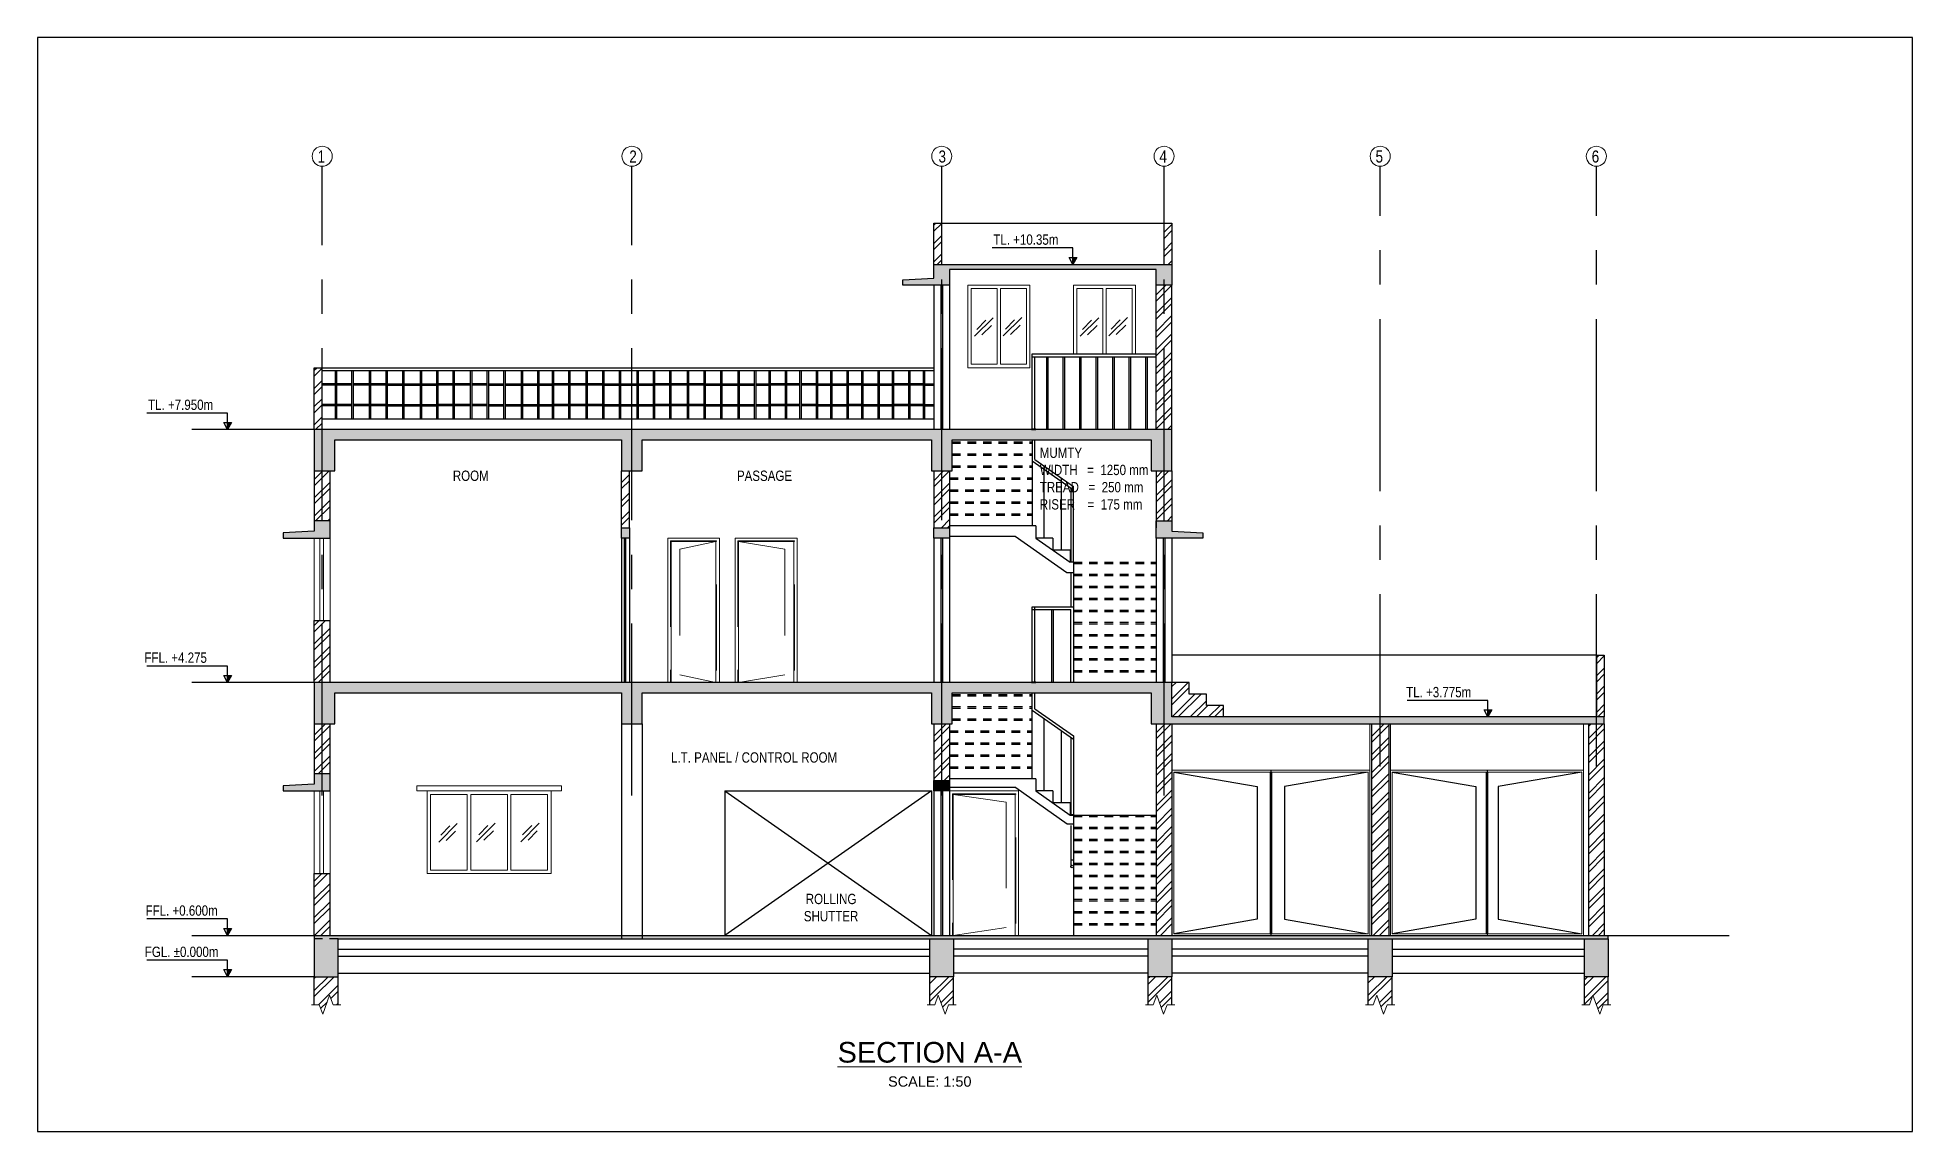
# Model space of a CAD drawing. Header units: millimetres. Extents: x 2923 to 3086, y 1840 to 1916.
# Drawn here: x 3020 to 3047.24, y 1858.29 to 1874.19 of the extents above; entities that cross this region are included whole.
import ezdxf

# ---------------------------------------------------------------- set-up
doc = ezdxf.new("R2010")
doc.units = ezdxf.units.MM
doc.linetypes.add('CENTERX2', pattern=[4, 2.5, -0.5, 0.5, -0.5])
doc.linetypes.add('HIDDEN2', pattern=[0.1875, 0.125, -0.0625])
for name, color, linetype in [('COLUMN', 1, 'Continuous'), ('DIM_100', 7, 'Continuous'), ('GRID', 8, 'CENTERX2'), ('HATCH', 8, 'Continuous'), ('PDF_Geometry', 7, 'Continuous'), ('RAILING', 8, 'Continuous'), ('STAIR', 6, 'Continuous'), ('WALL', 1, 'Continuous')]:
    doc.layers.add(name, color=color, linetype=linetype)
for name, color, linetype, lineweight in [('DOOR', 8, 'Continuous', 13), ('ROOF_PROJECTION', 8, 'HIDDEN2', 13), ('Text', 7, 'Continuous', 13), ('WINDOW', 8, 'Continuous', 13)]:
    doc.layers.add(name, color=color, linetype=linetype, lineweight=lineweight)
doc.styles.get("Standard").update_dxf_attribs({"font": 'arial.ttf'})
pattern_1 = [(45, (2997.81983, 2044.94288), (-0.13258252, 0.13258252), []), (45, (2997.90822, 2044.94288), (-0.13258252, 0.13258252), [])]

msp = doc.modelspace()

# ---------------------------------------------------------------- texts
at = {"layer": 'Text', "width": 0.8}
for s, p in [('1', (3024.0697, 1872.3709)), ('2', (3028.5981, 1872.3709)), ('3', (3033.0906, 1872.3709)), ('4', (3036.2991, 1872.3709)), ('5', (3039.4391, 1872.3709)), ('6', (3042.5791, 1872.3709))]:
    msp.add_text(s, height=0.175, dxfattribs=at).set_placement(p)
at = {"layer": 'Text', "attachment_point": 1}
for s, insert, char_height, width in [('\\pxqc;{\\W0.8;TL. +10.35m}', (3033.8383, 1871.3259), 0.15, 1.041661), ('\\pxqc;{\\W0.8;TL. +7.950m}', (3021.5594, 1868.9259), 0.15, 1.041661), ('\\pxql;{\\W0.8;MUMTY\\PWIDTH   =  1250 mm \\PTREAD   =  250 mm\\PRISER^I  =  175 mm}', (3034.5614, 1868.2286), 0.15, 1.598851), ('\\pxqc;{\\W0.8;FFL. +4.275}', (3021.5594, 1865.2509), 0.15, 0.897057), ('{\\W0.8;TL. +3.775m}', (3039.8834, 1864.7503), 0.15, 0.950568), ('\\pxqc;{\\W0.8;FFL. +0.600m}', (3021.5594, 1861.5759), 0.15, 1.070899), ('\\pxqc;{\\W0.8;FGL. %%P0.000m}', (3021.5594, 1860.976), 0.15, 1.070899), ('\\pxqc;{\\LSECTION A-A\\P\\H0.5x;\\lSCALE: 1:50}', (3031.6112, 1859.5913), 0.3, 2.704086)]:
    msp.add_mtext(s, dxfattribs=dict(at, insert=insert, char_height=char_height, width=width))

# ---------------------------------------------------------------- blocks, each defined once
blk = doc.blocks.new('A$C02ba1a73')
at = {"layer": 'DIM_100'}
h = blk.add_hatch(color=256, dxfattribs=at)
h.dxf.hatch_style = 1
h.paths.add_polyline_path([(0.111, 0.206), (0.037, 0.206), (0, 0.198), (0, 0)])
h.paths.add_polyline_path([(0.037, 0.206), (0, 0.206), (0, 0.198)], flags=17)
for points in [[(0, 0), (0, 0.48), (-2.344, 0.48)], [(0, 0), (-0.107, 0.206), (0.111, 0.206), (0, 0)]]:
    blk.add_lwpolyline(points, dxfattribs=at)

# ---------------------------------------------------------------- hatches: boundary and pattern name
at = {"layer": 'HATCH'}
h = msp.add_hatch(dxfattribs=at)
h.set_pattern_fill('ANSI32', color=256, scale=0.5)
h.set_pattern_definition(pattern_1)
h.paths.add_polyline_path([(3024.1365, 1869.3892), (3024.0215, 1869.3892), (3024.0215, 1868.4892), (3024.1365, 1868.4892)])
h.paths.add_polyline_path([(3024.2515, 1867.8892), (3024.0215, 1867.8892), (3024.0215, 1867.1642), (3024.2515, 1867.1642)])
h.paths.add_polyline_path([(3028.6015, 1867.8892), (3028.4865, 1867.8892), (3028.4865, 1867.0642), (3028.6015, 1867.0642)])
h.paths.add_polyline_path([(3033.2515, 1867.8892), (3033.0215, 1867.8892), (3033.0215, 1867.0642), (3033.2515, 1867.0642)])
h.paths.add_polyline_path([(3033.2515, 1864.2142), (3033.0215, 1864.2142), (3033.0215, 1863.3892), (3033.2515, 1863.3892)])
h.paths.add_polyline_path([(3024.2515, 1865.7142), (3024.0215, 1865.7142), (3024.0215, 1864.8142), (3024.2515, 1864.8142)])
h.paths.add_polyline_path([(3024.2515, 1864.2142), (3024.0215, 1864.2142), (3024.0215, 1863.4892), (3024.2515, 1863.4892)])
h.paths.add_polyline_path([(3028.1589, 1861.9666), (3028.1589, 1862.4146), (3027.8498, 1862.4146), (3027.8498, 1861.9666)], flags=9)
h.paths.add_polyline_path([(3023.3561, 1862.7525), (3023.3561, 1863.2005), (3023.047, 1863.2005), (3023.047, 1862.7525)], flags=9)
h.paths.add_polyline_path([(3023.3562, 1868.7623), (3023.3562, 1869.117), (3023.0471, 1869.117), (3023.0471, 1868.7623)], flags=9)
h.paths.add_polyline_path([(3023.3561, 1866.4275), (3023.3561, 1866.8755), (3023.047, 1866.8755), (3023.047, 1866.4275)], flags=9)
h.paths.add_polyline_path([(3031.5524, 1865.6417), (3031.5524, 1866.0897), (3031.2432, 1866.0897), (3031.2432, 1865.6417)], flags=9)
h.paths.add_polyline_path([(3024.6829, 1865.0873), (3024.6829, 1865.442), (3024.3738, 1865.442), (3024.3738, 1865.0873)], flags=9)
h.paths.add_polyline_path([(3024.6829, 1866.0851), (3024.6829, 1866.533), (3024.3738, 1866.533), (3024.3738, 1866.0851)], flags=9)
h.paths.add_polyline_path([(3024.6829, 1862.4101), (3024.6829, 1862.858), (3024.3738, 1862.858), (3024.3738, 1862.4101)], flags=9)
h.paths.add_polyline_path([(3023.6221, 1862.7016), (3023.9768, 1862.7016), (3023.9768, 1863.0107), (3023.6221, 1863.0107)], flags=9)
h.paths.add_polyline_path([(3023.6221, 1866.3766), (3023.9768, 1866.3766), (3023.9768, 1866.6857), (3023.6221, 1866.6857)], flags=9)
h.paths.add_polyline_path([(3033.8521, 1871.0934), (3034.8729, 1871.0934), (3034.8729, 1871.4025), (3033.8521, 1871.4025)], flags=9)
h.paths.add_polyline_path([(3039.842, 1864.5178), (3040.8628, 1864.5178), (3040.8628, 1864.8269), (3039.842, 1864.8269)], flags=9)
h.paths.add_polyline_path([(3021.5732, 1868.6934), (3022.5941, 1868.6934), (3022.5941, 1869.0025), (3021.5732, 1869.0025)], flags=9)
h.paths.add_polyline_path([(3021.5126, 1865.0184), (3022.4962, 1865.0184), (3022.4962, 1865.3275), (3021.5126, 1865.3275)], flags=9)
h.paths.add_polyline_path([(3021.5207, 1860.7415), (3022.6661, 1860.7415), (3022.6661, 1861.0506), (3021.5207, 1861.0506)], flags=9)
h.paths.add_polyline_path([(3021.5317, 1861.3434), (3022.655, 1861.3434), (3022.655, 1861.6525), (3021.5317, 1861.6525)], flags=9)
h.paths.add_polyline_path([(3031.7089, 1858.6306), (3034.5374, 1858.6306), (3034.5374, 1859.5569), (3031.7089, 1859.5569)], flags=9)
h.paths.add_polyline_path([(3042.5504, 1872.3222), (3042.7202, 1872.3222), (3042.7202, 1872.552), (3042.5504, 1872.552)], flags=9)
h.paths.add_polyline_path([(3039.4111, 1872.3229), (3039.5796, 1872.3229), (3039.5796, 1872.5487), (3039.4111, 1872.5487)], flags=9)
h.paths.add_polyline_path([(3024.0416, 1872.3254), (3024.2102, 1872.3254), (3024.2102, 1872.5514), (3024.0416, 1872.5514)], flags=9)
h.paths.add_polyline_path([(3028.566, 1872.3254), (3028.7345, 1872.3254), (3028.7345, 1872.5514), (3028.566, 1872.5514)], flags=9)
h.paths.add_polyline_path([(3033.0588, 1872.3221), (3033.2287, 1872.3221), (3033.2287, 1872.552), (3033.0588, 1872.552)], flags=9)
h.paths.add_polyline_path([(3036.2712, 1872.3256), (3036.4394, 1872.3256), (3036.4394, 1872.5506), (3036.2712, 1872.5506)], flags=9)
h = msp.add_hatch(color=256, dxfattribs=at)
h.dxf.hatch_style = 1
h.paths.add_polyline_path([(3024.3215, 1868.3392), (3028.4865, 1868.3392), (3028.4865, 1867.8892), (3028.7865, 1867.8892), (3028.7865, 1868.3392), (3032.9865, 1868.3392), (3032.9865, 1867.8892), (3033.2865, 1867.8892), (3033.2865, 1868.3392), (3036.1815, 1868.3392), (3036.1815, 1867.8892), (3036.4815, 1867.8892), (3036.4815, 1868.4892), (3024.0215, 1868.4892), (3024.0215, 1867.8892), (3024.3215, 1867.8892)])
h.paths.add_polyline_path([(3036.4815, 1870.5892), (3036.4814, 1870.8892), (3033.0215, 1870.8892), (3033.0214, 1870.6891), (3032.5715, 1870.6642), (3032.5715, 1870.5892), (3033.2515, 1870.5892), (3033.2515, 1870.8142), (3036.2515, 1870.8142), (3036.2515, 1870.5892)])
h.paths.add_polyline_path([(3024.0214, 1867.0141), (3023.5715, 1866.9892), (3023.5715, 1866.9142), (3024.2515, 1866.9142), (3024.2515, 1867.1642), (3024.0215, 1867.1642)])
h.paths.add_polyline_path([(3028.4865, 1866.9142), (3028.6015, 1866.9142), (3028.6015, 1867.0642), (3028.4865, 1867.0642)])
h.paths.add_polyline_path([(3033.0215, 1866.9142), (3033.2515, 1866.9142), (3033.2515, 1867.0642), (3033.0215, 1867.0642)])
h.paths.add_polyline_path([(3036.4815, 1867.0141), (3036.4815, 1867.1642), (3036.2515, 1867.1642), (3036.2515, 1866.9142), (3036.9315, 1866.9142), (3036.9315, 1866.9892)])
h.paths.add_polyline_path([(3028.1589, 1861.9666), (3028.1589, 1862.4146), (3027.8498, 1862.4146), (3027.8498, 1861.9666)], flags=9)
h.paths.add_polyline_path([(3023.3562, 1860.6627), (3023.3562, 1861.0174), (3023.0471, 1861.0174), (3023.0471, 1860.6627)], flags=9)
h.paths.add_polyline_path([(3023.3561, 1862.7525), (3023.3561, 1863.2005), (3023.047, 1863.2005), (3023.047, 1862.7525)], flags=9)
h.paths.add_polyline_path([(3023.3562, 1868.7623), (3023.3562, 1869.117), (3023.0471, 1869.117), (3023.0471, 1868.7623)], flags=9)
h.paths.add_polyline_path([(3023.3561, 1866.4275), (3023.3561, 1866.8755), (3023.047, 1866.8755), (3023.047, 1866.4275)], flags=9)
h.paths.add_polyline_path([(3037.7226, 1864.3873), (3037.7226, 1864.742), (3037.4135, 1864.742), (3037.4135, 1864.3873)], flags=9)
h.paths.add_polyline_path([(3037.7226, 1865.6417), (3037.7226, 1866.0897), (3037.4135, 1866.0897), (3037.4135, 1865.6417)], flags=9)
h.paths.add_polyline_path([(3031.5524, 1865.6417), (3031.5524, 1866.0897), (3031.2432, 1866.0897), (3031.2432, 1865.6417)], flags=9)
h.paths.add_polyline_path([(3024.6829, 1865.0873), (3024.6829, 1865.442), (3024.3738, 1865.442), (3024.3738, 1865.0873)], flags=9)
h.paths.add_polyline_path([(3024.6829, 1866.0851), (3024.6829, 1866.533), (3024.3738, 1866.533), (3024.3738, 1866.0851)], flags=9)
h.paths.add_polyline_path([(3024.6829, 1861.4123), (3024.6829, 1861.767), (3024.3738, 1861.767), (3024.3738, 1861.4123)], flags=9)
h.paths.add_polyline_path([(3024.6829, 1862.4101), (3024.6829, 1862.858), (3024.3738, 1862.858), (3024.3738, 1862.4101)], flags=9)
h.paths.add_polyline_path([(3023.6221, 1862.7016), (3023.9768, 1862.7016), (3023.9768, 1863.0107), (3023.6221, 1863.0107)], flags=9)
h.paths.add_polyline_path([(3023.6221, 1866.3766), (3023.9768, 1866.3766), (3023.9768, 1866.6857), (3023.6221, 1866.6857)], flags=9)
h.paths.add_polyline_path([(3036.5321, 1866.3766), (3036.8868, 1866.3766), (3036.8868, 1866.6857), (3036.5321, 1866.6857)], flags=9)
h.paths.add_polyline_path([(3033.8521, 1871.0934), (3034.8729, 1871.0934), (3034.8729, 1871.4025), (3033.8521, 1871.4025)], flags=9)
h.paths.add_polyline_path([(3039.842, 1864.5178), (3040.8628, 1864.5178), (3040.8628, 1864.8269), (3039.842, 1864.8269)], flags=9)
h.paths.add_polyline_path([(3021.5732, 1868.6934), (3022.5941, 1868.6934), (3022.5941, 1869.0025), (3021.5732, 1869.0025)], flags=9)
h.paths.add_polyline_path([(3021.5126, 1865.0184), (3022.4962, 1865.0184), (3022.4962, 1865.3275), (3021.5126, 1865.3275)], flags=9)
h.paths.add_polyline_path([(3021.5207, 1860.7415), (3022.6661, 1860.7415), (3022.6661, 1861.0506), (3021.5207, 1861.0506)], flags=9)
h.paths.add_polyline_path([(3021.5317, 1861.3434), (3022.655, 1861.3434), (3022.655, 1861.6525), (3021.5317, 1861.6525)], flags=9)
h.paths.add_polyline_path([(3031.7089, 1858.6306), (3034.5374, 1858.6306), (3034.5374, 1859.5569), (3031.7089, 1859.5569)], flags=9)
h.paths.add_polyline_path([(3042.5504, 1872.3222), (3042.7202, 1872.3222), (3042.7202, 1872.552), (3042.5504, 1872.552)], flags=9)
h.paths.add_polyline_path([(3039.4111, 1872.3229), (3039.5796, 1872.3229), (3039.5796, 1872.5487), (3039.4111, 1872.5487)], flags=9)
h.paths.add_polyline_path([(3024.0416, 1872.3254), (3024.2102, 1872.3254), (3024.2102, 1872.5514), (3024.0416, 1872.5514)], flags=9)
h.paths.add_polyline_path([(3028.566, 1872.3254), (3028.7345, 1872.3254), (3028.7345, 1872.5514), (3028.566, 1872.5514)], flags=9)
h.paths.add_polyline_path([(3033.0588, 1872.3221), (3033.2287, 1872.3221), (3033.2287, 1872.552), (3033.0588, 1872.552)], flags=9)
h.paths.add_polyline_path([(3036.2712, 1872.3256), (3036.4394, 1872.3256), (3036.4394, 1872.5506), (3036.2712, 1872.5506)], flags=9)
h = msp.add_hatch(dxfattribs=at)
h.set_pattern_fill('ANSI32', color=256, scale=0.5)
h.set_pattern_definition(pattern_1)
h.paths.add_polyline_path([(3024.3665, 1860.5392), (3024.0215, 1860.5392), (3024.0215, 1860.1325), (3024.0933, 1860.1325), (3024.1447, 1859.9954), (3024.2433, 1860.2696), (3024.2947, 1860.1325), (3024.3665, 1860.1325)])
h.paths.add_polyline_path([(3033.309, 1860.5392), (3032.964, 1860.5392), (3032.964, 1860.1325), (3033.0358, 1860.1325), (3033.0872, 1860.2696), (3033.1858, 1859.9954), (3033.2372, 1860.1325), (3033.309, 1860.1325)])
h.paths.add_polyline_path([(3036.4815, 1860.5392), (3036.1365, 1860.5392), (3036.1365, 1860.1325), (3036.2083, 1860.1325), (3036.2597, 1860.2696), (3036.3583, 1859.9954), (3036.4097, 1860.1325), (3036.4815, 1860.1325)])
h.paths.add_polyline_path([(3028.1589, 1861.9666), (3028.1589, 1862.4146), (3027.8498, 1862.4146), (3027.8498, 1861.9666)], flags=9)
h.paths.add_polyline_path([(3023.3562, 1860.6627), (3023.3562, 1861.0174), (3023.0471, 1861.0174), (3023.0471, 1860.6627)], flags=9)
h.paths.add_polyline_path([(3023.3561, 1862.7525), (3023.3561, 1863.2005), (3023.047, 1863.2005), (3023.047, 1862.7525)], flags=9)
h.paths.add_polyline_path([(3023.3561, 1866.4275), (3023.3561, 1866.8755), (3023.047, 1866.8755), (3023.047, 1866.4275)], flags=9)
h.paths.add_polyline_path([(3037.7226, 1864.3873), (3037.7226, 1864.742), (3037.4135, 1864.742), (3037.4135, 1864.3873)], flags=9)
h.paths.add_polyline_path([(3037.7226, 1865.6417), (3037.7226, 1866.0897), (3037.4135, 1866.0897), (3037.4135, 1865.6417)], flags=9)
h.paths.add_polyline_path([(3031.5524, 1865.6417), (3031.5524, 1866.0897), (3031.2432, 1866.0897), (3031.2432, 1865.6417)], flags=9)
h.paths.add_polyline_path([(3024.6829, 1865.0873), (3024.6829, 1865.442), (3024.3738, 1865.442), (3024.3738, 1865.0873)], flags=9)
h.paths.add_polyline_path([(3024.6829, 1866.0851), (3024.6829, 1866.533), (3024.3738, 1866.533), (3024.3738, 1866.0851)], flags=9)
h.paths.add_polyline_path([(3024.6829, 1861.4123), (3024.6829, 1861.767), (3024.3738, 1861.767), (3024.3738, 1861.4123)], flags=9)
h.paths.add_polyline_path([(3024.6829, 1862.4101), (3024.6829, 1862.858), (3024.3738, 1862.858), (3024.3738, 1862.4101)], flags=9)
h.paths.add_polyline_path([(3023.6221, 1862.7016), (3023.9768, 1862.7016), (3023.9768, 1863.0107), (3023.6221, 1863.0107)], flags=9)
h.paths.add_polyline_path([(3033.8521, 1871.0934), (3034.8729, 1871.0934), (3034.8729, 1871.4025), (3033.8521, 1871.4025)], flags=9)
h.paths.add_polyline_path([(3039.842, 1864.5178), (3040.8628, 1864.5178), (3040.8628, 1864.8269), (3039.842, 1864.8269)], flags=9)
h.paths.add_polyline_path([(3021.5732, 1868.6934), (3022.5941, 1868.6934), (3022.5941, 1869.0025), (3021.5732, 1869.0025)], flags=9)
h.paths.add_polyline_path([(3021.5126, 1865.0184), (3022.4962, 1865.0184), (3022.4962, 1865.3275), (3021.5126, 1865.3275)], flags=9)
h.paths.add_polyline_path([(3021.5207, 1860.7415), (3022.6661, 1860.7415), (3022.6661, 1861.0506), (3021.5207, 1861.0506)], flags=9)
h.paths.add_polyline_path([(3021.5317, 1861.3434), (3022.655, 1861.3434), (3022.655, 1861.6525), (3021.5317, 1861.6525)], flags=9)
h.paths.add_polyline_path([(3031.7089, 1858.6306), (3034.5374, 1858.6306), (3034.5374, 1859.5569), (3031.7089, 1859.5569)], flags=9)
h.paths.add_polyline_path([(3042.5504, 1872.3222), (3042.7202, 1872.3222), (3042.7202, 1872.552), (3042.5504, 1872.552)], flags=9)
h.paths.add_polyline_path([(3039.4111, 1872.3229), (3039.5796, 1872.3229), (3039.5796, 1872.5487), (3039.4111, 1872.5487)], flags=9)
h.paths.add_polyline_path([(3024.0416, 1872.3254), (3024.2102, 1872.3254), (3024.2102, 1872.5514), (3024.0416, 1872.5514)], flags=9)
h.paths.add_polyline_path([(3028.566, 1872.3254), (3028.7345, 1872.3254), (3028.7345, 1872.5514), (3028.566, 1872.5514)], flags=9)
h.paths.add_polyline_path([(3033.0588, 1872.3221), (3033.2287, 1872.3221), (3033.2287, 1872.552), (3033.0588, 1872.552)], flags=9)
h.paths.add_polyline_path([(3036.2712, 1872.3256), (3036.4394, 1872.3256), (3036.4394, 1872.5506), (3036.2712, 1872.5506)], flags=9)
h = msp.add_hatch(dxfattribs=at)
h.set_pattern_fill('ANSI32', color=256, scale=0.5)
h.set_pattern_definition(pattern_1)
h.paths.add_polyline_path([(3033.1365, 1871.4892), (3033.0215, 1871.4892), (3033.0215, 1870.8892), (3033.1365, 1870.8892)])
h.paths.add_polyline_path([(3036.4815, 1871.4892), (3036.3665, 1871.4892), (3036.3665, 1870.8892), (3036.4815, 1870.8892)])
h = msp.add_hatch(dxfattribs=at)
h.set_pattern_fill('ANSI32', color=256, scale=0.5)
h.set_pattern_definition(pattern_1)
h.paths.add_polyline_path([(3024.2515, 1862.0392), (3024.0215, 1862.0392), (3024.0215, 1861.1392), (3024.2515, 1861.1392)])
h.paths.add_polyline_path([(3036.4815, 1864.2142), (3036.2515, 1864.2142), (3036.2515, 1861.1392), (3036.4815, 1861.1392), (3036.4815, 1863.5392)])
h.paths.add_polyline_path([(3039.3815, 1861.1392), (3039.6315, 1861.1392), (3039.6315, 1864.2142), (3039.3815, 1864.2142)])
h.paths.add_polyline_path([(3042.5315, 1861.1392), (3042.7615, 1861.1392), (3042.7615, 1864.2142), (3042.5315, 1864.2142)])
h.paths.add_polyline_path([(3042.7615, 1865.2142), (3042.6465, 1865.2142), (3042.6465, 1864.3142), (3042.7615, 1864.3142)])
h.paths.add_polyline_path([(3036.2515, 1867.1642), (3036.4815, 1867.1642), (3036.4815, 1867.8892), (3036.2515, 1867.8892)])
h.paths.add_polyline_path([(3036.4815, 1870.5892), (3036.2515, 1870.5892), (3036.2515, 1868.4892), (3036.4815, 1868.4892)])
h = msp.add_hatch(color=256, dxfattribs=at)
h.dxf.hatch_style = 1
h.paths.add_polyline_path([(3036.4815, 1864.8142), (3024.0215, 1864.8142), (3024.0215, 1864.2142), (3024.3215, 1864.2142), (3024.3215, 1864.6642), (3028.4865, 1864.6642), (3028.4865, 1864.2142), (3028.7865, 1864.2142), (3028.7865, 1864.6642), (3032.9865, 1864.6642), (3032.9865, 1864.2142), (3033.2865, 1864.2142), (3033.2865, 1864.6642), (3036.1815, 1864.6642), (3036.1815, 1864.2142), (3042.7615, 1864.2142), (3042.7615, 1864.3142), (3036.4815, 1864.3142)])
h.paths.add_polyline_path([(3024.2515, 1863.4892), (3024.0215, 1863.4892), (3024.0214, 1863.3391), (3023.5715, 1863.3142), (3023.5715, 1863.2392), (3024.2515, 1863.2392)])
h.paths.add_polyline_path([(3024.3665, 1861.0892), (3024.0215, 1861.0892), (3024.0215, 1860.5392), (3024.3665, 1860.5392)])
h.paths.add_polyline_path([(3033.309, 1861.0892), (3032.964, 1861.0892), (3032.964, 1860.5392), (3033.309, 1860.5392)])
h.paths.add_polyline_path([(3036.4815, 1861.0892), (3036.1365, 1861.0892), (3036.1365, 1860.5392), (3036.4815, 1860.5392)])
h.paths.add_polyline_path([(3039.679, 1861.0892), (3039.334, 1861.0892), (3039.334, 1860.5392), (3039.679, 1860.5392)])
h.paths.add_polyline_path([(3042.819, 1861.0892), (3042.474, 1861.0892), (3042.474, 1860.5392), (3042.819, 1860.5392)])
h.paths.add_polyline_path([(3042.819, 1861.1392), (3028.7865, 1861.1392), (3028.7865, 1861.0892), (3042.819, 1861.0892)])
h.paths.add_polyline_path([(3028.7865, 1861.1392), (3028.4865, 1861.1392), (3028.4865, 1861.0892), (3028.7865, 1861.0892)])
h.paths.add_polyline_path([(3028.4865, 1861.1392), (3024.0215, 1861.1392), (3024.0215, 1861.0892), (3024.3665, 1861.0892), (3028.4865, 1861.0892)])
h = msp.add_hatch(dxfattribs=at)
h.set_pattern_fill('ANSI32', color=256, scale=0.5)
h.set_pattern_definition(pattern_1)
h.paths.add_polyline_path([(3037.2315, 1864.4808), (3036.9815, 1864.4808), (3036.9815, 1864.6475), (3036.7315, 1864.6475), (3036.7315, 1864.8142), (3036.4815, 1864.8142), (3036.4815, 1864.3142), (3037.2315, 1864.3142)])
h = msp.add_hatch(color=256, dxfattribs=at)
h.dxf.hatch_style = 1
h.paths.add_polyline_path([(3033.2515, 1863.3892), (3033.0215, 1863.3892), (3033.0215, 1863.2392), (3033.2515, 1863.2392)])
h = msp.add_hatch(dxfattribs=at)
h.set_pattern_fill('ANSI32', color=256, scale=0.5)
h.set_pattern_definition(pattern_1)
h.paths.add_polyline_path([(3042.819, 1860.5392), (3042.474, 1860.5392), (3042.474, 1860.1325), (3042.5458, 1860.1325), (3042.5972, 1860.2696), (3042.6958, 1859.9954), (3042.7472, 1860.1325), (3042.819, 1860.1325)])
h.paths.add_polyline_path([(3039.679, 1860.5392), (3039.334, 1860.5392), (3039.334, 1860.1325), (3039.4058, 1860.1325), (3039.4572, 1860.2696), (3039.5558, 1859.9954), (3039.6072, 1860.1325), (3039.679, 1860.1325)])

# ---------------------------------------------------------------- linework, layer by layer
at = {"layer": 'COLUMN', "color": 7}
for p, q in [((3039.6315, 1863.5392), (3039.6315, 1861.1392)), ((3029.9865, 1863.2389, 0.02), (3029.9865, 1861.1392, 0.02)), ((3029.9865, 1863.2389), (3032.9865, 1863.2389)), ((3032.9865, 1863.2389), (3032.9865, 1861.1392))]:
    msp.add_line(p, q, dxfattribs=at)
at = {"layer": 'COLUMN'}
for points in [[(3028.4865, 1867.0642), (3028.6015, 1867.0642), (3028.6015, 1866.9142), (3028.4865, 1866.9142)], [(3033.0215, 1867.0642), (3033.2515, 1867.0642), (3033.2515, 1866.9142), (3033.0215, 1866.9142)], [(3033.0215, 1863.3892), (3033.2515, 1863.3892), (3033.2515, 1863.2392), (3033.0215, 1863.2392)]]:
    msp.add_lwpolyline(points, close=True, dxfattribs=at)
at = {"layer": 'Defpoints'}
msp.add_lwpolyline([(3047.2393, 1874.188), (3020.001, 1874.188), (3020.001, 1858.2899), (3047.2393, 1858.2899)], close=True, dxfattribs=at)
at = {"layer": 'DIM_100'}
for p, q in [((3024.0215, 1868.4892), (3022.2452, 1868.4892)), ((3024.0215, 1864.8142), (3022.2452, 1864.8142)), ((3024.3665, 1860.9392), (3032.964, 1860.9392)), ((3036.1365, 1860.9392, 0.02), (3033.309, 1860.9392, 0.02)), ((3039.334, 1860.9392, 0.02), (3036.4815, 1860.9392, 0.02)), ((3039.679, 1860.9392), (3042.474, 1860.9392)), ((3024.3665, 1860.8392), (3032.964, 1860.8392)), ((3036.1365, 1860.8392, 0.02), (3033.309, 1860.8392, 0.02)), ((3039.334, 1860.8392, 0.02), (3036.4815, 1860.8392, 0.02)), ((3039.679, 1860.8392), (3042.474, 1860.8392)), ((3024.0215, 1860.5392), (3022.2452, 1860.5392)), ((3024.3665, 1860.5892), (3032.964, 1860.5892)), ((3036.1365, 1860.5892, 0.02), (3033.309, 1860.5892, 0.02)), ((3039.334, 1860.5892, 0.02), (3036.4815, 1860.5892, 0.02)), ((3039.679, 1860.5892), (3042.474, 1860.5892))]:
    msp.add_line(p, q, dxfattribs=at)
at = {"layer": 'DOOR'}
for p, q in [((3039.3565, 1864.2142), (3039.3565, 1861.1392)), ((3039.6565, 1864.2142), (3039.6565, 1861.1392)), ((3042.4615, 1864.2142), (3042.4615, 1861.1392)), ((3039.3565, 1863.5392), (3036.4815, 1863.5392)), ((3036.4815, 1863.5392), (3036.4815, 1861.1392)), ((3036.4815, 1863.5392), (3036.4815, 1861.1392)), ((3037.9065, 1863.5142), (3036.5065, 1863.5142)), ((3036.5065, 1863.5142), (3036.5065, 1861.1642)), ((3037.9065, 1863.5142), (3037.9065, 1861.1642)), ((3039.3315, 1863.5142), (3037.9315, 1863.5142)), ((3037.9315, 1863.5142), (3037.9315, 1861.1642)), ((3039.3315, 1863.5142), (3039.3315, 1861.1642)), ((3039.3565, 1863.5392), (3039.3565, 1861.1392)), ((3039.6565, 1863.5392), (3042.4615, 1863.5392)), ((3039.6565, 1863.5392), (3039.6565, 1861.1392)), ((3039.6815, 1863.5142), (3041.0465, 1863.5142)), ((3039.6815, 1863.5142), (3039.6815, 1861.1642)), ((3041.0465, 1863.5142), (3041.0465, 1861.1642)), ((3041.0715, 1863.5142), (3042.4365, 1863.5142)), ((3041.0715, 1863.5142), (3041.0715, 1861.1642)), ((3042.4365, 1863.5142), (3042.4365, 1861.1642)), ((3042.4615, 1863.5392), (3042.4615, 1861.1392)), ((3042.4615, 1863.5392), (3042.4615, 1861.1392)), ((3037.9065, 1861.1642), (3036.5065, 1861.1642)), ((3039.3315, 1861.1642), (3037.9315, 1861.1642)), ((3039.6815, 1861.1642), (3041.0465, 1861.1642)), ((3041.0715, 1861.1642), (3042.4365, 1861.1642))]:
    msp.add_line(p, q, dxfattribs=at)
at = {"layer": 'DOOR', "color": 0}
for points in [[(3029.9065, 1864.8142), (3029.9065, 1866.9142), (3029.1565, 1866.9142), (3029.1565, 1864.8142)], [(3029.8565, 1864.8142), (3029.8565, 1866.8642), (3029.2065, 1866.8642), (3029.2065, 1864.8142)], [(3031.0365, 1864.8142), (3031.0365, 1866.9142), (3030.1365, 1866.9142), (3030.1365, 1864.8142)], [(3030.9865, 1864.8142), (3030.9865, 1866.8642), (3030.1865, 1866.8642), (3030.1865, 1864.8142)], [(3034.2515, 1861.1392), (3034.2515, 1863.2392), (3033.2515, 1863.2392), (3033.2515, 1861.1392)], [(3034.2015, 1861.1392), (3034.2015, 1863.1892), (3033.3015, 1863.1892), (3033.3015, 1861.1392)]]:
    msp.add_lwpolyline(points, dxfattribs=at)
at = {"layer": 'DOOR', "linetype": 'HIDDEN2', "ltscale": 10}
for points in [[(3029.8665, 1864.989), (3029.8665, 1866.8742), (3029.1965, 1866.8742), (3029.1965, 1864.8142)], [(3029.8565, 1866.8642), (3029.3332, 1866.7502), (3029.3332, 1864.9281), (3029.8565, 1864.8142)], [(3030.9965, 1864.989), (3030.9965, 1866.8742), (3030.1765, 1866.8742), (3030.1765, 1864.8142)], [(3030.1865, 1866.8642), (3030.8598, 1866.7502), (3030.8598, 1864.9281), (3030.1865, 1864.8142)], [(3034.2115, 1861.314), (3034.2115, 1863.1992), (3033.2915, 1863.1992), (3033.2915, 1861.1392)], [(3033.3015, 1863.1892), (3034.0748, 1863.0752), (3034.0748, 1861.2531), (3033.3015, 1861.1392)]]:
    msp.add_lwpolyline(points, dxfattribs=at)
at = {"layer": 'GRID'}
for p, q in [((3024.1365, 1863.1718), (3024.1365, 1872.3164)), ((3028.6365, 1863.1718), (3028.6365, 1872.3164)), ((3033.1365, 1863.1718), (3033.1365, 1872.3164)), ((3036.3665, 1863.1718), (3036.3665, 1872.3164)), ((3039.5065, 1863.5961), (3039.5065, 1872.3164)), ((3042.6465, 1863.5961), (3042.6465, 1872.3164))]:
    msp.add_line(p, q, dxfattribs=at)
at = {"layer": 'PDF_Geometry', "lineweight": 9}
for points in [[(3023.9819, 1860.1325), (3024.0933, 1860.1325), (3024.1447, 1859.9954), (3024.2433, 1860.2696), (3024.2947, 1860.1325), (3024.4061, 1860.1325)], [(3033.3486, 1860.1325), (3033.2372, 1860.1325), (3033.1858, 1859.9954), (3033.0872, 1860.2696), (3033.0358, 1860.1325), (3032.9243, 1860.1325)], [(3036.5211, 1860.1325), (3036.4097, 1860.1325), (3036.3583, 1859.9954), (3036.2597, 1860.2696), (3036.2083, 1860.1325), (3036.0968, 1860.1325)], [(3039.7186, 1860.1325), (3039.6072, 1860.1325), (3039.5558, 1859.9954), (3039.4572, 1860.2696), (3039.4058, 1860.1325), (3039.2943, 1860.1325)], [(3042.8586, 1860.1325), (3042.7472, 1860.1325), (3042.6958, 1859.9954), (3042.5972, 1860.2696), (3042.5458, 1860.1325), (3042.4343, 1860.1325)]]:
    msp.add_lwpolyline(points, dxfattribs=at)
at = {"layer": 'RAILING'}
for p, q in [((3033.1365, 1871.4892), (3036.3665, 1871.4892)), ((3033.0215, 1870.5892), (3033.0215, 1868.4892)), ((3033.125, 1870.5892), (3033.125, 1868.4892)), ((3033.1462, 1870.5892), (3033.1462, 1868.4892)), ((3033.2515, 1870.5892), (3033.2515, 1868.4892)), ((3024.1365, 1869.3892), (3033.0215, 1869.3892)), ((3034.4515, 1868.4942), (3034.4515, 1869.5892)), ((3034.4515, 1869.5892), (3036.2515, 1869.5892)), ((3034.4515, 1869.5492), (3036.2515, 1869.5492)), ((3034.4915, 1868.4942), (3034.4915, 1869.5492)), ((3034.6572, 1869.5492), (3034.6572, 1868.4892)), ((3034.6799, 1869.5492), (3034.6799, 1868.4892)), ((3034.8972, 1869.5492), (3034.8972, 1868.4892)), ((3034.9199, 1869.5492), (3034.9199, 1868.4892)), ((3035.1372, 1869.5492), (3035.1372, 1868.4892)), ((3035.1599, 1869.5492), (3035.1599, 1868.4892)), ((3035.3772, 1869.5492), (3035.3772, 1868.4892)), ((3035.3999, 1869.5492), (3035.3999, 1868.4892)), ((3035.6172, 1869.5492), (3035.6172, 1868.4892)), ((3035.6399, 1869.5492), (3035.6399, 1868.4892)), ((3035.8572, 1869.5492), (3035.8572, 1868.4892)), ((3035.8799, 1869.5492), (3035.8799, 1868.4892)), ((3036.0972, 1869.5492), (3036.0972, 1868.4892)), ((3036.1199, 1869.5492), (3036.1199, 1868.4892)), ((3024.1365, 1869.3492), (3033.0215, 1869.3492)), ((3024.3269, 1869.1551), (3024.1365, 1869.1551)), ((3024.3269, 1869.1351), (3024.1365, 1869.1351)), ((3024.3269, 1869.3501), (3024.3269, 1868.6401)), ((3024.3469, 1869.3501), (3024.3469, 1868.6401)), ((3024.5647, 1869.1551), (3024.3469, 1869.1551)), ((3024.5647, 1869.1351), (3024.3469, 1869.1351)), ((3024.5647, 1869.3501), (3024.5647, 1868.6401)), ((3024.5847, 1869.3501), (3024.5847, 1868.6401)), ((3024.8195, 1869.1551), (3024.5847, 1869.1551)), ((3024.8195, 1869.1351), (3024.5847, 1869.1351)), ((3024.8195, 1869.3501), (3024.8195, 1868.6401)), ((3024.8395, 1869.3501), (3024.8395, 1868.6401)), ((3025.0615, 1869.1551), (3024.8395, 1869.1551)), ((3025.0615, 1869.1351), (3024.8395, 1869.1351)), ((3025.0615, 1869.3501), (3025.0615, 1868.6401)), ((3025.0815, 1869.3501), (3025.0815, 1868.6401)), ((3025.0815, 1869.1551), (3025.3034, 1869.1551)), ((3025.0815, 1869.1351), (3025.3034, 1869.1351)), ((3025.3034, 1869.3501), (3025.3034, 1868.6401)), ((3025.3234, 1869.3501), (3025.3234, 1868.6401)), ((3025.3234, 1869.1551), (3025.5582, 1869.1551)), ((3025.3234, 1869.1351), (3025.5582, 1869.1351)), ((3025.5582, 1869.3501), (3025.5582, 1868.6401)), ((3025.5782, 1869.3501), (3025.5782, 1868.6401)), ((3025.5782, 1869.1551), (3025.7961, 1869.1551)), ((3025.5782, 1869.1351), (3025.7961, 1869.1351)), ((3025.7961, 1869.3501), (3025.7961, 1868.6401)), ((3025.8161, 1869.3501), (3025.8161, 1868.6401)), ((3026.0339, 1869.1551), (3025.8161, 1869.1551)), ((3026.0339, 1869.1351), (3025.8161, 1869.1351)), ((3026.0339, 1869.3501), (3026.0339, 1868.6401)), ((3026.0539, 1869.3501), (3026.0539, 1868.6401)), ((3026.2887, 1869.1551), (3026.0539, 1869.1551)), ((3026.2887, 1869.1351), (3026.0539, 1869.1351)), ((3026.2887, 1869.3501), (3026.2887, 1868.6401)), ((3026.3087, 1869.3501), (3026.3087, 1868.6401)), ((3026.5307, 1869.1551), (3026.3087, 1869.1551)), ((3026.5307, 1869.1351), (3026.3087, 1869.1351)), ((3026.5307, 1869.3501), (3026.5307, 1868.6401)), ((3026.5507, 1869.3501), (3026.5507, 1868.6401)), ((3026.5507, 1869.1551), (3026.7726, 1869.1551)), ((3026.5507, 1869.1351), (3026.7726, 1869.1351)), ((3026.7726, 1869.3501), (3026.7726, 1868.6401)), ((3026.7926, 1869.3501), (3026.7926, 1868.6401)), ((3026.7926, 1869.1551), (3027.0274, 1869.1551)), ((3026.7926, 1869.1351), (3027.0274, 1869.1351)), ((3027.0274, 1869.3501), (3027.0274, 1868.6401)), ((3027.0474, 1869.3501), (3027.0474, 1868.6401)), ((3027.0474, 1869.1551), (3027.2653, 1869.1551)), ((3027.0474, 1869.1351), (3027.2653, 1869.1351)), ((3027.2653, 1869.3501), (3027.2653, 1868.6401)), ((3027.2853, 1869.3501), (3027.2853, 1868.6401)), ((3027.2853, 1869.1551), (3027.4757, 1869.1551)), ((3027.2853, 1869.1351), (3027.4757, 1869.1351)), ((3027.4757, 1869.3501), (3027.4757, 1868.6401)), ((3027.4957, 1869.3501), (3027.4957, 1868.6401)), ((3027.7135, 1869.1551), (3027.4957, 1869.1551)), ((3027.7135, 1869.1351), (3027.4957, 1869.1351)), ((3027.7135, 1869.3501), (3027.7135, 1868.6401)), ((3027.7335, 1869.3501), (3027.7335, 1868.6401)), ((3027.9683, 1869.1551), (3027.7335, 1869.1551)), ((3027.9683, 1869.1351), (3027.7335, 1869.1351)), ((3027.9683, 1869.3501), (3027.9683, 1868.6401)), ((3027.9883, 1869.3501), (3027.9883, 1868.6401)), ((3028.2103, 1869.1551), (3027.9883, 1869.1551)), ((3028.2103, 1869.1351), (3027.9883, 1869.1351)), ((3028.2103, 1869.3501), (3028.2103, 1868.6401)), ((3028.2303, 1869.3501), (3028.2303, 1868.6401)), ((3028.2303, 1869.1551), (3028.4522, 1869.1551)), ((3028.2303, 1869.1351), (3028.4522, 1869.1351)), ((3028.4522, 1869.3501), (3028.4522, 1868.6401)), ((3028.4722, 1869.3501), (3028.4722, 1868.6401)), ((3028.4722, 1869.1551), (3028.707, 1869.1551)), ((3028.4722, 1869.1351), (3028.707, 1869.1351)), ((3028.707, 1869.3501), (3028.707, 1868.6401)), ((3028.727, 1869.3501), (3028.727, 1868.6401)), ((3028.727, 1869.1551), (3028.9449, 1869.1551)), ((3028.727, 1869.1351), (3028.9449, 1869.1351)), ((3028.9449, 1869.3501), (3028.9449, 1868.6401)), ((3028.9649, 1869.3501), (3028.9649, 1868.6401)), ((3029.1827, 1869.1551), (3028.9649, 1869.1551)), ((3029.1827, 1869.1351), (3028.9649, 1869.1351)), ((3029.1827, 1869.3501), (3029.1827, 1868.6401)), ((3029.2027, 1869.3501), (3029.2027, 1868.6401)), ((3029.4375, 1869.1551), (3029.2027, 1869.1551)), ((3029.4375, 1869.1351), (3029.2027, 1869.1351)), ((3029.4375, 1869.3501), (3029.4375, 1868.6401)), ((3029.4575, 1869.3501), (3029.4575, 1868.6401)), ((3029.6795, 1869.1551), (3029.4575, 1869.1551)), ((3029.6795, 1869.1351), (3029.4575, 1869.1351)), ((3029.6795, 1869.3501), (3029.6795, 1868.6401)), ((3029.6995, 1869.3501), (3029.6995, 1868.6401)), ((3029.6995, 1869.1551), (3029.9214, 1869.1551)), ((3029.6995, 1869.1351), (3029.9214, 1869.1351)), ((3029.9214, 1869.3501), (3029.9214, 1868.6401)), ((3029.9414, 1869.3501), (3029.9414, 1868.6401)), ((3029.9414, 1869.1551), (3030.1762, 1869.1551)), ((3029.9414, 1869.1351), (3030.1762, 1869.1351)), ((3030.1762, 1869.3501), (3030.1762, 1868.6401)), ((3030.1962, 1869.3501), (3030.1962, 1868.6401)), ((3030.1962, 1869.1551), (3030.4141, 1869.1551)), ((3030.1962, 1869.1351), (3030.4141, 1869.1351)), ((3030.4141, 1869.3501), (3030.4141, 1868.6401)), ((3030.4341, 1869.3501), (3030.4341, 1868.6401)), ((3030.4341, 1869.1551), (3030.6245, 1869.1551)), ((3030.4341, 1869.1351), (3030.6245, 1869.1351)), ((3030.6245, 1869.3501), (3030.6245, 1868.6401)), ((3030.6445, 1869.3501), (3030.6445, 1868.6401)), ((3030.8623, 1869.1551), (3030.6445, 1869.1551)), ((3030.8623, 1869.1351), (3030.6445, 1869.1351)), ((3030.8623, 1869.3501), (3030.8623, 1868.6401)), ((3030.8623, 1869.3501), (3030.8623, 1868.6401)), ((3030.8823, 1869.3501), (3030.8823, 1868.6401)), ((3030.8823, 1869.3501), (3030.8823, 1868.6401)), ((3031.0727, 1869.1551), (3030.8823, 1869.1551)), ((3031.0727, 1869.1351), (3030.8823, 1869.1351)), ((3031.0727, 1869.3501), (3031.0727, 1868.6401)), ((3031.0927, 1869.3501), (3031.0927, 1868.6401)), ((3031.3105, 1869.1551), (3031.0927, 1869.1551)), ((3031.3105, 1869.1351), (3031.0927, 1869.1351)), ((3031.3105, 1869.3501), (3031.3105, 1868.6401)), ((3031.3305, 1869.3501), (3031.3305, 1868.6401)), ((3031.3305, 1869.1551), (3031.5209, 1869.1551)), ((3031.3305, 1869.1351), (3031.5209, 1869.1351)), ((3031.5209, 1869.3501), (3031.5209, 1868.6401)), ((3031.5409, 1869.3501), (3031.5409, 1868.6401)), ((3031.5409, 1869.1551), (3031.7588, 1869.1551)), ((3031.5409, 1869.1351), (3031.7588, 1869.1351)), ((3031.7588, 1869.3501), (3031.7588, 1868.6401)), ((3031.7788, 1869.3501), (3031.7788, 1868.6401)), ((3031.9692, 1869.1551), (3031.7788, 1869.1551)), ((3031.9692, 1869.1351), (3031.7788, 1869.1351)), ((3031.9692, 1869.3501), (3031.9692, 1868.6401)), ((3031.9892, 1869.3501), (3031.9892, 1868.6401)), ((3031.9892, 1869.1551), (3032.207, 1869.1551)), ((3031.9892, 1869.1351), (3032.207, 1869.1351)), ((3032.207, 1869.3501), (3032.207, 1868.6401)), ((3032.207, 1869.3501), (3032.207, 1868.6401)), ((3032.227, 1869.3501), (3032.227, 1868.6401)), ((3032.227, 1869.3501), (3032.227, 1868.6401)), ((3032.227, 1869.1551), (3032.4174, 1869.1551)), ((3032.227, 1869.1351), (3032.4174, 1869.1351)), ((3032.4174, 1869.3501), (3032.4174, 1868.6401)), ((3032.4374, 1869.3501), (3032.4374, 1868.6401)), ((3032.6552, 1869.1551), (3032.4374, 1869.1551)), ((3032.6552, 1869.1351), (3032.4374, 1869.1351)), ((3032.6552, 1869.3501), (3032.6552, 1868.6401)), ((3032.6752, 1869.3501), (3032.6752, 1868.6401)), ((3032.8656, 1869.1551), (3032.6752, 1869.1551)), ((3032.8656, 1869.1351), (3032.6752, 1869.1351)), ((3032.8656, 1869.3501), (3032.8656, 1868.6401)), ((3032.8656, 1869.3501), (3032.8656, 1868.6401)), ((3032.8856, 1869.3501), (3032.8856, 1868.6401)), ((3032.8856, 1869.3501), (3032.8856, 1868.6401)), ((3032.8856, 1869.1551), (3033.0215, 1869.1551)), ((3032.8856, 1869.1351), (3033.0215, 1869.1351)), ((3024.3269, 1868.8551), (3024.1365, 1868.8551)), ((3024.3269, 1868.8351), (3024.1365, 1868.8351)), ((3024.5647, 1868.8551), (3024.3469, 1868.8551)), ((3024.5647, 1868.8351), (3024.3469, 1868.8351)), ((3024.8195, 1868.8551), (3024.5847, 1868.8551)), ((3024.8195, 1868.8351), (3024.5847, 1868.8351)), ((3025.0615, 1868.8551), (3024.8395, 1868.8551)), ((3025.0615, 1868.8351), (3024.8395, 1868.8351)), ((3025.0815, 1868.8551), (3025.3034, 1868.8551)), ((3025.0815, 1868.8351), (3025.3034, 1868.8351)), ((3025.3234, 1868.8551), (3025.5582, 1868.8551)), ((3025.3234, 1868.8351), (3025.5582, 1868.8351)), ((3025.5782, 1868.8551), (3025.7961, 1868.8551)), ((3025.5782, 1868.8351), (3025.7961, 1868.8351)), ((3026.0339, 1868.8551), (3025.8161, 1868.8551)), ((3026.0339, 1868.8351), (3025.8161, 1868.8351)), ((3026.2887, 1868.8551), (3026.0539, 1868.8551)), ((3026.2887, 1868.8351), (3026.0539, 1868.8351)), ((3026.5307, 1868.8551), (3026.3087, 1868.8551)), ((3026.5307, 1868.8351), (3026.3087, 1868.8351)), ((3026.5507, 1868.8551), (3026.7726, 1868.8551)), ((3026.5507, 1868.8351), (3026.7726, 1868.8351)), ((3026.7926, 1868.8551), (3027.0274, 1868.8551)), ((3026.7926, 1868.8351), (3027.0274, 1868.8351)), ((3027.0474, 1868.8551), (3027.2653, 1868.8551)), ((3027.0474, 1868.8351), (3027.2653, 1868.8351)), ((3027.2853, 1868.8551), (3027.4757, 1868.8551)), ((3027.2853, 1868.8351), (3027.4757, 1868.8351)), ((3027.7135, 1868.8551), (3027.4957, 1868.8551)), ((3027.7135, 1868.8351), (3027.4957, 1868.8351)), ((3027.9683, 1868.8551), (3027.7335, 1868.8551)), ((3027.9683, 1868.8351), (3027.7335, 1868.8351)), ((3028.2103, 1868.8551), (3027.9883, 1868.8551)), ((3028.2103, 1868.8351), (3027.9883, 1868.8351)), ((3028.2303, 1868.8551), (3028.4522, 1868.8551)), ((3028.2303, 1868.8351), (3028.4522, 1868.8351)), ((3028.4722, 1868.8551), (3028.707, 1868.8551)), ((3028.4722, 1868.8351), (3028.707, 1868.8351)), ((3028.727, 1868.8551), (3028.9449, 1868.8551)), ((3028.727, 1868.8351), (3028.9449, 1868.8351)), ((3029.1827, 1868.8551), (3028.9649, 1868.8551)), ((3029.1827, 1868.8351), (3028.9649, 1868.8351)), ((3029.4375, 1868.8551), (3029.2027, 1868.8551)), ((3029.4375, 1868.8351), (3029.2027, 1868.8351)), ((3029.6795, 1868.8551), (3029.4575, 1868.8551)), ((3029.6795, 1868.8351), (3029.4575, 1868.8351)), ((3029.6995, 1868.8551), (3029.9214, 1868.8551)), ((3029.6995, 1868.8351), (3029.9214, 1868.8351)), ((3029.9414, 1868.8551), (3030.1762, 1868.8551)), ((3029.9414, 1868.8351), (3030.1762, 1868.8351)), ((3030.1962, 1868.8551), (3030.4141, 1868.8551)), ((3030.1962, 1868.8351), (3030.4141, 1868.8351)), ((3030.4341, 1868.8551), (3030.6245, 1868.8551)), ((3030.4341, 1868.8351), (3030.6245, 1868.8351)), ((3030.8623, 1868.8551), (3030.6445, 1868.8551)), ((3030.8623, 1868.8351), (3030.6445, 1868.8351)), ((3031.0727, 1868.8551), (3030.8823, 1868.8551)), ((3031.0727, 1868.8351), (3030.8823, 1868.8351)), ((3031.3105, 1868.8551), (3031.0927, 1868.8551)), ((3031.3105, 1868.8351), (3031.0927, 1868.8351)), ((3031.3305, 1868.8551), (3031.5209, 1868.8551)), ((3031.3305, 1868.8351), (3031.5209, 1868.8351)), ((3031.5409, 1868.8551), (3031.7588, 1868.8551)), ((3031.5409, 1868.8351), (3031.7588, 1868.8351)), ((3031.9692, 1868.8551), (3031.7788, 1868.8551)), ((3031.9692, 1868.8351), (3031.7788, 1868.8351)), ((3031.9892, 1868.8551), (3032.207, 1868.8551)), ((3031.9892, 1868.8351), (3032.207, 1868.8351)), ((3032.227, 1868.8551), (3032.4174, 1868.8551)), ((3032.227, 1868.8351), (3032.4174, 1868.8351)), ((3032.6552, 1868.8551), (3032.4374, 1868.8551)), ((3032.6552, 1868.8351), (3032.4374, 1868.8351)), ((3032.8656, 1868.8551), (3032.6752, 1868.8551)), ((3032.8656, 1868.8351), (3032.6752, 1868.8351)), ((3032.8856, 1868.8551), (3033.0215, 1868.8551)), ((3032.8856, 1868.8351), (3033.0215, 1868.8351)), ((3033.0215, 1868.6401), (3024.1365, 1868.6401)), ((3034.4515, 1868.3392), (3034.4515, 1867.0892)), ((3034.4915, 1868.0562), (3034.4915, 1868.3392)), ((3034.4515, 1868.0353), (3035.0515, 1867.6153)), ((3034.4915, 1868.0562), (3035.0515, 1867.6642)), ((3034.6265, 1866.9142), (3034.6265, 1867.9653)), ((3034.8765, 1866.7392), (3034.8765, 1867.7903)), ((3035.0115, 1867.6433), (3035.0115, 1866.5642)), ((3035.0515, 1866.5642), (3035.0515, 1867.6642)), ((3034.4515, 1867.0892), (3033.2515, 1867.0892)), ((3028.4865, 1866.9142), (3028.4865, 1864.8142)), ((3028.5239, 1866.9142), (3028.5239, 1864.8142)), ((3028.5451, 1866.9142), (3028.5451, 1864.8142)), ((3028.6015, 1866.9142), (3028.6015, 1864.8142)), ((3033.0215, 1866.9142), (3033.0215, 1864.8142)), ((3033.125, 1866.9142), (3033.125, 1864.8142)), ((3033.1462, 1866.9142), (3033.1462, 1864.8142)), ((3033.2515, 1866.9142), (3033.2515, 1864.8142)), ((3034.5015, 1866.9142), (3035.0015, 1866.5642)), ((3036.2515, 1866.9142), (3036.2515, 1864.8142)), ((3036.355, 1866.9142), (3036.355, 1864.8142)), ((3036.3762, 1866.9142), (3036.3762, 1864.8142)), ((3036.4815, 1866.9142), (3036.4815, 1864.8142)), ((3035.0115, 1866.4142), (3035.0115, 1865.9142)), ((3035.0515, 1866.5642), (3035.0515, 1864.8142)), ((3034.4515, 1864.8192), (3034.4515, 1865.9142)), ((3034.4515, 1865.9142), (3035.0515, 1865.9142)), ((3034.4515, 1865.8742), (3035.0115, 1865.8742)), ((3034.4915, 1864.8192), (3034.4915, 1865.9142)), ((3034.7315, 1865.8742), (3034.7315, 1864.8142)), ((3034.7542, 1865.8742), (3034.7542, 1864.8142)), ((3035.0115, 1864.8192), (3035.0115, 1865.8742)), ((3042.6465, 1865.2142), (3036.4815, 1865.2142)), ((3034.4515, 1863.4142), (3034.4515, 1864.6642)), ((3034.4515, 1864.4128), (3034.4515, 1864.6642)), ((3034.4915, 1864.4337), (3034.4915, 1864.6642)), ((3028.4865, 1864.2142), (3028.4865, 1861.0892)), ((3028.7865, 1864.2142), (3028.7865, 1861.0892)), ((3034.4515, 1864.4128), (3035.0515, 1863.9928)), ((3034.4915, 1864.4337), (3035.0515, 1864.0417)), ((3034.6265, 1863.2392), (3034.6265, 1864.2903)), ((3034.8765, 1863.0642), (3034.8765, 1864.1153)), ((3035.0115, 1864.0208), (3035.0115, 1862.8942)), ((3035.0515, 1864.0417), (3035.0515, 1862.8942)), ((3034.4515, 1863.4142), (3033.2515, 1863.4142)), ((3037.919, 1863.5392), (3037.919, 1861.1392)), ((3041.059, 1863.5392), (3041.059, 1861.1392)), ((3033.0215, 1863.2392), (3033.0215, 1861.1392)), ((3033.125, 1863.2392), (3033.125, 1861.1392)), ((3033.1462, 1863.2392), (3033.1462, 1861.1392)), ((3034.2114, 1863.2872), (3033.2515, 1863.2872)), ((3033.2515, 1863.2392), (3033.2515, 1861.1392)), ((3034.2114, 1863.2872), (3034.9614, 1862.7622)), ((3034.5015, 1863.2392), (3035.0015, 1862.8892)), ((3035.0515, 1862.8892), (3035.0515, 1861.1392)), ((3035.0515, 1862.8892), (3036.2515, 1862.8892)), ((3034.9614, 1862.7622), (3035.0515, 1862.7622)), ((3035.0115, 1862.7392), (3035.0115, 1862.1392)), ((3035.0115, 1862.2392), (3035.0515, 1862.2392))]:
    msp.add_line(p, q, dxfattribs=at)
for points in [[(3034.4415, 1868.4892), (3034.5015, 1868.4892), (3034.5015, 1868.4942), (3034.4415, 1868.4942)], [(3034.4415, 1864.8142), (3034.5015, 1864.8142), (3034.5015, 1864.8192), (3034.4415, 1864.8192)], [(3035.0015, 1862.8892), (3035.0615, 1862.8892), (3035.0615, 1862.8942), (3035.0015, 1862.8942)]]:
    msp.add_lwpolyline(points, close=True, dxfattribs=at)
for points in [[(3033.2515, 1866.9392), (3034.2042, 1866.9392), (3034.9542, 1866.4142), (3035.0515, 1866.4142)], [(3036.5065, 1863.5142), (3037.7215, 1863.3026), (3037.7215, 1861.3757), (3036.5065, 1861.1642)], [(3039.3315, 1863.5142), (3038.1164, 1863.3026), (3038.1164, 1861.3757), (3039.3315, 1861.1642)], [(3039.6815, 1863.5142), (3040.8965, 1863.3026), (3040.8965, 1861.3757), (3039.6815, 1861.1642)], [(3042.4365, 1863.5142), (3041.2214, 1863.3026), (3041.2214, 1861.3757), (3042.4365, 1861.1642)]]:
    msp.add_lwpolyline(points, dxfattribs=at)
msp.add_circle((3035.0315, 1862.1392), 0.02, dxfattribs=at)
at = {"layer": 'ROOF_PROJECTION', "color": 7, "linetype": 'ByBlock', "ltscale": 25}
msp.add_lwpolyline([(3025.5115, 1863.3139), (3027.6115, 1863.3139), (3027.6115, 1863.2389), (3025.5115, 1863.2389)], close=True, dxfattribs=at)
at = {"layer": 'STAIR', "color": 8, "linetype": 'HIDDEN2'}
for p, q in [((3033.2865, 1868.3142), (3034.4515, 1868.3142)), ((3033.2865, 1868.2942), (3034.4515, 1868.2942)), ((3033.2865, 1868.1392), (3034.4515, 1868.1392)), ((3033.2865, 1868.1192), (3034.4515, 1868.1192)), ((3033.2515, 1867.7892), (3034.4515, 1867.7892)), ((3033.2515, 1867.7692), (3034.4515, 1867.7692)), ((3033.2865, 1867.9642), (3034.4515, 1867.9642)), ((3033.2865, 1867.9442), (3034.4515, 1867.9442)), ((3033.2515, 1867.6142), (3034.4515, 1867.6142)), ((3033.2515, 1867.5942), (3034.4515, 1867.5942)), ((3033.2515, 1867.4392), (3034.4515, 1867.4392)), ((3033.2515, 1867.4192), (3034.4515, 1867.4192)), ((3033.2515, 1867.2642), (3034.4515, 1867.2642)), ((3033.2515, 1867.2442), (3034.4515, 1867.2442)), ((3035.0515, 1866.5642), (3036.2515, 1866.5642)), ((3035.0515, 1866.5442), (3036.2515, 1866.5442)), ((3035.0515, 1866.3892), (3036.2515, 1866.3892)), ((3035.0515, 1866.3692), (3036.2515, 1866.3692)), ((3035.0515, 1866.2142), (3036.2515, 1866.2142)), ((3035.0515, 1866.1942), (3036.2515, 1866.1942)), ((3035.0515, 1866.0392), (3036.2515, 1866.0392)), ((3035.0515, 1866.0192), (3036.2515, 1866.0192)), ((3035.0515, 1865.8642), (3036.2515, 1865.8642)), ((3035.0515, 1865.8442), (3036.2515, 1865.8442)), ((3035.0515, 1865.6892), (3036.2515, 1865.6892)), ((3035.0515, 1865.6692), (3036.2515, 1865.6692)), ((3035.0515, 1865.5142), (3036.2515, 1865.5142)), ((3035.0515, 1865.4942), (3036.2515, 1865.4942)), ((3035.0515, 1865.3392), (3036.2515, 1865.3392)), ((3035.0515, 1865.3192), (3036.2515, 1865.3192)), ((3035.0515, 1865.1642), (3036.2515, 1865.1642)), ((3035.0515, 1865.1442), (3036.2515, 1865.1442)), ((3035.0515, 1864.9892), (3036.2515, 1864.9892)), ((3035.0515, 1864.9692), (3036.2515, 1864.9692)), ((3033.2865, 1864.6392), (3034.4515, 1864.6392)), ((3033.2865, 1864.6192), (3034.4515, 1864.6192)), ((3033.2865, 1864.4642), (3034.4515, 1864.4642)), ((3033.2865, 1864.4442), (3034.4515, 1864.4442)), ((3033.2865, 1864.2892), (3034.4515, 1864.2892)), ((3033.2865, 1864.2692), (3034.4515, 1864.2692)), ((3033.2515, 1864.1142), (3034.4515, 1864.1142)), ((3033.2515, 1864.0942), (3034.4515, 1864.0942)), ((3033.2515, 1863.9392), (3034.4515, 1863.9392)), ((3033.2515, 1863.9192), (3034.4515, 1863.9192)), ((3033.2515, 1863.7642), (3034.4515, 1863.7642)), ((3033.2515, 1863.7442), (3034.4515, 1863.7442)), ((3033.2515, 1863.5892), (3034.4515, 1863.5892)), ((3033.2515, 1863.5692), (3034.4515, 1863.5692)), ((3035.0515, 1862.8692), (3036.2515, 1862.8692)), ((3035.0515, 1862.7142), (3036.2515, 1862.7142)), ((3035.0515, 1862.6942), (3036.2515, 1862.6942)), ((3035.0515, 1862.5392), (3036.2515, 1862.5392)), ((3035.0515, 1862.5192), (3036.2515, 1862.5192)), ((3035.0515, 1862.3642), (3036.2515, 1862.3642)), ((3035.0515, 1862.3442), (3036.2515, 1862.3442)), ((3035.0515, 1862.1892), (3036.2515, 1862.1892)), ((3035.0515, 1862.1692), (3036.2515, 1862.1692)), ((3035.0515, 1862.0142), (3036.2515, 1862.0142)), ((3035.0515, 1861.9942), (3036.2515, 1861.9942)), ((3035.0515, 1861.8392), (3036.2515, 1861.8392)), ((3035.0515, 1861.8192), (3036.2515, 1861.8192)), ((3035.0515, 1861.6642), (3036.2515, 1861.6642)), ((3035.0515, 1861.6442), (3036.2515, 1861.6442)), ((3035.0515, 1861.4892), (3036.2515, 1861.4892)), ((3035.0515, 1861.4692), (3036.2515, 1861.4692)), ((3035.0515, 1861.3142), (3036.2515, 1861.3142)), ((3035.0515, 1861.2942), (3036.2515, 1861.2942))]:
    msp.add_line(p, q, dxfattribs=at)
at = {"layer": 'STAIR', "color": 8}
for p, q in [((3034.5015, 1867.0892), (3034.4515, 1867.0892)), ((3034.5015, 1867.0892), (3034.5015, 1866.9142)), ((3034.7515, 1866.9142), (3034.5015, 1866.9142)), ((3034.7515, 1866.9142), (3034.7515, 1866.7392)), ((3035.0015, 1866.7392), (3034.7515, 1866.7392)), ((3035.0015, 1866.7392), (3035.0015, 1866.5642)), ((3035.0515, 1866.5642), (3035.0015, 1866.5642)), ((3034.5015, 1863.4142), (3034.4515, 1863.4142)), ((3034.5015, 1863.4142), (3034.5015, 1863.2392)), ((3034.7515, 1863.2392), (3034.5015, 1863.2392)), ((3034.7515, 1863.2392), (3034.7515, 1863.0642)), ((3035.0015, 1863.0642), (3034.7515, 1863.0642)), ((3035.0015, 1863.0642), (3035.0015, 1862.8892)), ((3035.0515, 1862.8892), (3035.0015, 1862.8892))]:
    msp.add_line(p, q, dxfattribs=at)
at = {"layer": 'STAIR'}
msp.add_lwpolyline([(3037.2315, 1864.3142), (3037.2315, 1864.4808), (3036.9815, 1864.4808), (3036.9815, 1864.6475), (3036.7315, 1864.6475), (3036.7315, 1864.8142), (3036.4815, 1864.8142)], dxfattribs=at)
at = {"layer": 'Text'}
for centre in [(3024.1365, 1872.4622), (3028.6365, 1872.4622), (3033.1365, 1872.4622), (3036.3665, 1872.4622), (3039.5065, 1872.4622), (3042.6465, 1872.4622)]:
    msp.add_circle(centre, 0.1458, dxfattribs=at)
at = {"layer": 'WALL'}
for p, q in [((3033.0215, 1870.8892), (3033.0215, 1871.4892)), ((3033.0215, 1871.4892), (3033.1365, 1871.4892)), ((3033.1365, 1870.8892), (3033.1365, 1871.4892)), ((3036.3665, 1871.4892), (3036.4815, 1871.4892)), ((3036.3665, 1870.8892), (3036.3665, 1871.4892)), ((3036.4815, 1871.4892), (3036.4815, 1870.8892)), ((3036.2515, 1868.4892), (3036.2515, 1870.5892)), ((3036.4815, 1868.4892), (3036.4815, 1870.5892)), ((3024.0215, 1868.4892), (3024.0215, 1869.3892)), ((3024.0215, 1869.3892), (3024.1365, 1869.3892)), ((3024.1365, 1868.4892), (3024.1365, 1869.3892)), ((3024.0215, 1867.8892), (3024.0215, 1867.1642)), ((3024.2515, 1867.1642), (3024.2515, 1867.8892)), ((3028.4865, 1867.0642), (3028.4865, 1867.8892)), ((3028.6015, 1867.0642), (3028.6015, 1867.8892)), ((3024.0215, 1864.8142), (3024.0215, 1865.7142)), ((3024.0215, 1865.7142), (3024.2515, 1865.7142)), ((3024.2515, 1864.8142), (3024.2515, 1865.7142)), ((3042.6465, 1865.2142), (3042.7615, 1865.2142)), ((3042.6465, 1865.2142), (3042.6465, 1864.3142)), ((3042.7615, 1865.2142), (3042.7615, 1864.3142)), ((3024.0215, 1864.2142), (3024.0215, 1863.4892)), ((3024.2515, 1863.4892), (3024.2515, 1864.2142)), ((3024.0215, 1861.1392), (3024.0215, 1862.0392)), ((3024.0215, 1862.0392), (3024.2515, 1862.0392)), ((3024.2515, 1861.1392), (3024.2515, 1862.0392)), ((3022.2426, 1861.1392), (3044.5745, 1861.1392)), ((3024.3665, 1861.0892), (3042.819, 1861.0892)), ((3042.819, 1861.0892), (3042.819, 1861.1392)), ((3024.0215, 1860.1325), (3024.0215, 1860.5392)), ((3024.3665, 1860.1325), (3024.3665, 1860.5392)), ((3032.964, 1860.1325), (3032.964, 1860.5392)), ((3033.309, 1860.1325), (3033.309, 1860.5392)), ((3036.1365, 1860.1325), (3036.1365, 1860.5392)), ((3036.4815, 1860.1325), (3036.4815, 1860.5392)), ((3039.334, 1860.1325), (3039.334, 1860.5392)), ((3039.679, 1860.1325), (3039.679, 1860.5392)), ((3042.474, 1860.1325), (3042.474, 1860.5892)), ((3042.819, 1860.1325), (3042.819, 1860.5392))]:
    msp.add_line(p, q, dxfattribs=at)
at = {"layer": 'WALL', "linetype": 'HIDDEN2'}
for p, q in [((3024.3665, 1861.0892), (3024.0215, 1861.0892)), ((3036.1315, 1861.0892), (3036.4765, 1861.0892))]:
    msp.add_line(p, q, dxfattribs=at)
at = {"layer": 'WALL'}
for points in [[(3036.4815, 1870.5892), (3036.2515, 1870.5892), (3036.2515, 1870.8142), (3033.2515, 1870.8142), (3033.2515, 1870.5892), (3032.5715, 1870.5892), (3032.5715, 1870.6642), (3033.0214, 1870.6891), (3033.0215, 1870.8892), (3036.4814, 1870.8892)], [(3033.2865, 1868.3392), (3036.1815, 1868.3392), (3036.1815, 1867.8892), (3036.4815, 1867.8892), (3036.4815, 1868.4892), (3024.0215, 1868.4892), (3024.0215, 1867.8892), (3024.3215, 1867.8892), (3024.3215, 1868.3392), (3028.4865, 1868.3392), (3028.4865, 1867.8892), (3028.7865, 1867.8892), (3028.7865, 1868.3392), (3032.9865, 1868.3392), (3032.9865, 1867.8892), (3033.2865, 1867.8892)]]:
    msp.add_lwpolyline(points, close=True, dxfattribs=at)
for points in [[(3033.0215, 1867.8892), (3033.0215, 1867.0642)], [(3033.2515, 1867.8892), (3033.2515, 1867.0642)], [(3033.2515, 1867.8892), (3033.2515, 1867.0642)], [(3036.2515, 1867.8892), (3036.2515, 1867.0642)], [(3036.4815, 1867.8892), (3036.4815, 1867.0642)], [(3024.0215, 1867.1642), (3024.0214, 1867.0141), (3023.5715, 1866.9892), (3023.5715, 1866.9142), (3024.2515, 1866.9142), (3024.2515, 1867.1642), (3024.0215, 1867.1642)], [(3036.4815, 1867.1642), (3036.4815, 1867.0141), (3036.9315, 1866.9892), (3036.9315, 1866.9142), (3036.2515, 1866.9142), (3036.2515, 1867.1642), (3036.4815, 1867.1642)], [(3042.7615, 1864.3142), (3036.4815, 1864.3142), (3036.4815, 1864.8142), (3024.0215, 1864.8142), (3024.0215, 1864.2142), (3024.3215, 1864.2142), (3024.3215, 1864.6642), (3028.4865, 1864.6642), (3028.4865, 1864.2142), (3028.7865, 1864.2142), (3028.7865, 1864.6642), (3032.9865, 1864.6642), (3032.9865, 1864.2142), (3033.2865, 1864.2142), (3033.2865, 1864.6642), (3036.1815, 1864.6642), (3036.1815, 1864.2142), (3042.7615, 1864.2142), (3042.7615, 1864.3142)], [(3033.0215, 1864.2142), (3033.0215, 1863.3892)], [(3033.2515, 1864.2142), (3033.2515, 1863.3892)], [(3036.2515, 1864.2142), (3036.2515, 1861.1392)], [(3036.4815, 1864.2142), (3036.4815, 1861.1392)], [(3039.3815, 1864.2142), (3039.3815, 1861.1392)], [(3039.6315, 1864.2142), (3039.6315, 1861.1392)], [(3042.5315, 1864.2142), (3042.5315, 1861.1392)], [(3042.7615, 1864.2142), (3042.7615, 1861.1392)], [(3024.0215, 1863.4892), (3024.0214, 1863.3391), (3023.5715, 1863.3142), (3023.5715, 1863.2392), (3024.2515, 1863.2392), (3024.2515, 1863.4892), (3024.0215, 1863.4892)], [(3024.0215, 1861.1392), (3024.0215, 1860.5392), (3024.3665, 1860.5392), (3024.3665, 1861.0892)], [(3033.309, 1861.0892), (3033.309, 1860.5392), (3032.964, 1860.5392), (3032.964, 1861.0892)], [(3036.4815, 1861.0892), (3036.4815, 1860.5392), (3036.1365, 1860.5392), (3036.1365, 1861.0892)], [(3039.679, 1861.0892), (3039.679, 1860.5392), (3039.334, 1860.5392), (3039.334, 1861.0892)], [(3042.819, 1861.0892), (3042.819, 1860.5392), (3042.474, 1860.5392), (3042.474, 1861.0892)]]:
    msp.add_lwpolyline(points, dxfattribs=at)
at = {"layer": 'WINDOW', "color": 7}
for p, q in [((3033.9415, 1870.5389), (3033.9415, 1869.4392)), ((3033.9915, 1870.5389), (3033.9915, 1869.4392)), ((3034.3665, 1869.4392), (3034.3665, 1870.5389)), ((3035.4765, 1870.5392), (3035.4765, 1869.5892)), ((3035.5265, 1870.5392), (3035.5265, 1869.5892)), ((3035.9015, 1869.5892), (3035.9015, 1870.5392)), ((3026.2448, 1863.1889), (3026.2448, 1862.0892)), ((3026.2948, 1863.1889), (3026.2948, 1862.0892)), ((3026.8281, 1862.0892), (3026.8281, 1863.1889)), ((3026.8781, 1862.0892), (3026.8781, 1863.1889))]:
    msp.add_line(p, q, dxfattribs=at)
at = {"layer": 'WINDOW'}
for p, q in [((3024.0215, 1865.7142), (3024.0215, 1866.9142)), ((3024.1046, 1865.7142), (3024.1046, 1866.9142)), ((3024.1546, 1865.7142), (3024.1546, 1866.9142)), ((3024.2515, 1865.7142), (3024.2515, 1866.9142)), ((3024.0215, 1862.0392), (3024.0215, 1863.2392)), ((3024.1046, 1862.0392), (3024.1046, 1863.2392)), ((3024.1546, 1862.0392), (3024.1546, 1863.2392)), ((3024.2515, 1862.0392), (3024.2515, 1863.2392))]:
    msp.add_line(p, q, dxfattribs=at)
at = {"layer": 'WINDOW', "color": 7}
for points in [[(3033.5165, 1870.5889), (3034.4165, 1870.5889), (3034.4165, 1869.3892), (3033.5165, 1869.3892)], [(3025.6615, 1863.2389), (3027.4615, 1863.2389), (3027.4615, 1862.0392), (3025.6615, 1862.0392)]]:
    msp.add_lwpolyline(points, close=True, dxfattribs=at)
for points in [[(3033.9415, 1869.4392), (3033.5665, 1869.4392), (3033.5665, 1870.5389), (3033.9415, 1870.5389)], [(3033.9915, 1870.5389), (3034.3665, 1870.5389)], [(3035.0515, 1869.5892), (3035.0515, 1870.5892), (3035.9515, 1870.5892), (3035.9515, 1869.5892)], [(3035.1015, 1869.5892), (3035.1015, 1870.5392), (3035.4765, 1870.5392)], [(3035.5265, 1870.5392), (3035.9015, 1870.5392)], [(3033.6143, 1869.8462), (3033.8847, 1870.1162)], [(3033.6445, 1869.9448), (3033.7774, 1870.0819)], [(3033.7217, 1869.8676), (3033.8586, 1870.0047)], [(3034.0308, 1869.8505), (3034.3007, 1870.1205)], [(3034.061, 1869.949), (3034.1933, 1870.0862)], [(3034.1382, 1869.8719), (3034.2751, 1870.009)], [(3035.1493, 1869.8464), (3035.4197, 1870.1164)], [(3035.1795, 1869.945), (3035.3124, 1870.0821)], [(3035.2567, 1869.8678), (3035.3936, 1870.005)], [(3035.5658, 1869.8507), (3035.8357, 1870.1207)], [(3035.596, 1869.9493), (3035.7283, 1870.0864)], [(3035.6732, 1869.8721), (3035.8101, 1870.0093)], [(3034.3665, 1869.4392), (3033.9915, 1869.4392)], [(3026.2448, 1862.0892), (3025.7115, 1862.0892), (3025.7115, 1863.1889), (3026.2448, 1863.1889)], [(3026.2948, 1863.1889), (3026.8281, 1863.1889)], [(3026.8781, 1863.1889), (3027.4115, 1863.1889), (3027.4115, 1862.0892), (3026.8781, 1862.0892)], [(3025.8293, 1862.4962), (3026.0997, 1862.7662)], [(3025.8595, 1862.5948), (3025.9923, 1862.7319)], [(3025.9366, 1862.5176), (3026.0736, 1862.6547)], [(3026.3799, 1862.5005), (3026.6498, 1862.7705)], [(3026.4101, 1862.599), (3026.5424, 1862.7362)], [(3026.4873, 1862.5219), (3026.6242, 1862.659)], [(3027.0208, 1862.5005), (3027.2906, 1862.7705)], [(3027.0463, 1862.599), (3027.1838, 1862.7362)], [(3027.1275, 1862.5219), (3027.2604, 1862.659)], [(3026.8281, 1862.0892), (3026.2948, 1862.0892)]]:
    msp.add_lwpolyline(points, dxfattribs=at)

# ---------------------------------------------------------------- block references
at = {"layer": 'DIM_100', "xscale": 0.5, "yscale": 0.5, "zscale": 0.5}
for p in [(3035.0419, 1870.8892), (3022.763, 1868.4892), (3022.763, 1864.8142), (3041.072, 1864.3142), (3022.763, 1861.1392), (3022.7631, 1860.5392)]:
    msp.add_blockref('A$C02ba1a73', p, dxfattribs=at)

msp.set_redraw_order([(e.dxf.handle, doc.entitydb.next_handle()) for e in msp.query("TEXT MTEXT ATTDEF DIMENSION ARC_DIMENSION")])  # texts and dimensions are drawn at this point

# ---------------------------------------------------------------- next in the draw order: texts
at = {"layer": 'Text', "char_height": 0.15, "attachment_point": 1, "bg_fill": 3, "box_fill_scale": 1.5, "bg_fill_color": 256, "bg_fill_transparency": 0}
for s, insert, width in [('\\pxqc;{\\W0.8;ROOM}', (3026.0011, 1867.8943), 0.588278), ('\\pxqc;{\\W0.8;PASSAGE}', (3030.2682, 1867.8943), 0.588278), ('\\pxqc;{\\W0.8;L.T. PANEL / CONTROL ROOM}', (3029.1411, 1863.8005), 2.540498), ('\\pxqc;{\\W0.8;ROLLING SHUTTER }', (3031.1224, 1861.7443), 0.814013)]:
    msp.add_mtext(s, dxfattribs=dict(at, insert=insert, width=width))

# ---------------------------------------------------------------- next in the draw order: linework, layer by layer
at = {"layer": 'COLUMN', "color": 7}
for p, q in [((3029.9865, 1863.2389), (3032.9865, 1861.1392)), ((3032.9865, 1863.2389), (3029.9865, 1861.1392, 0.02))]:
    msp.add_line(p, q, dxfattribs=at)

doc.saveas('drawing.dxf')
